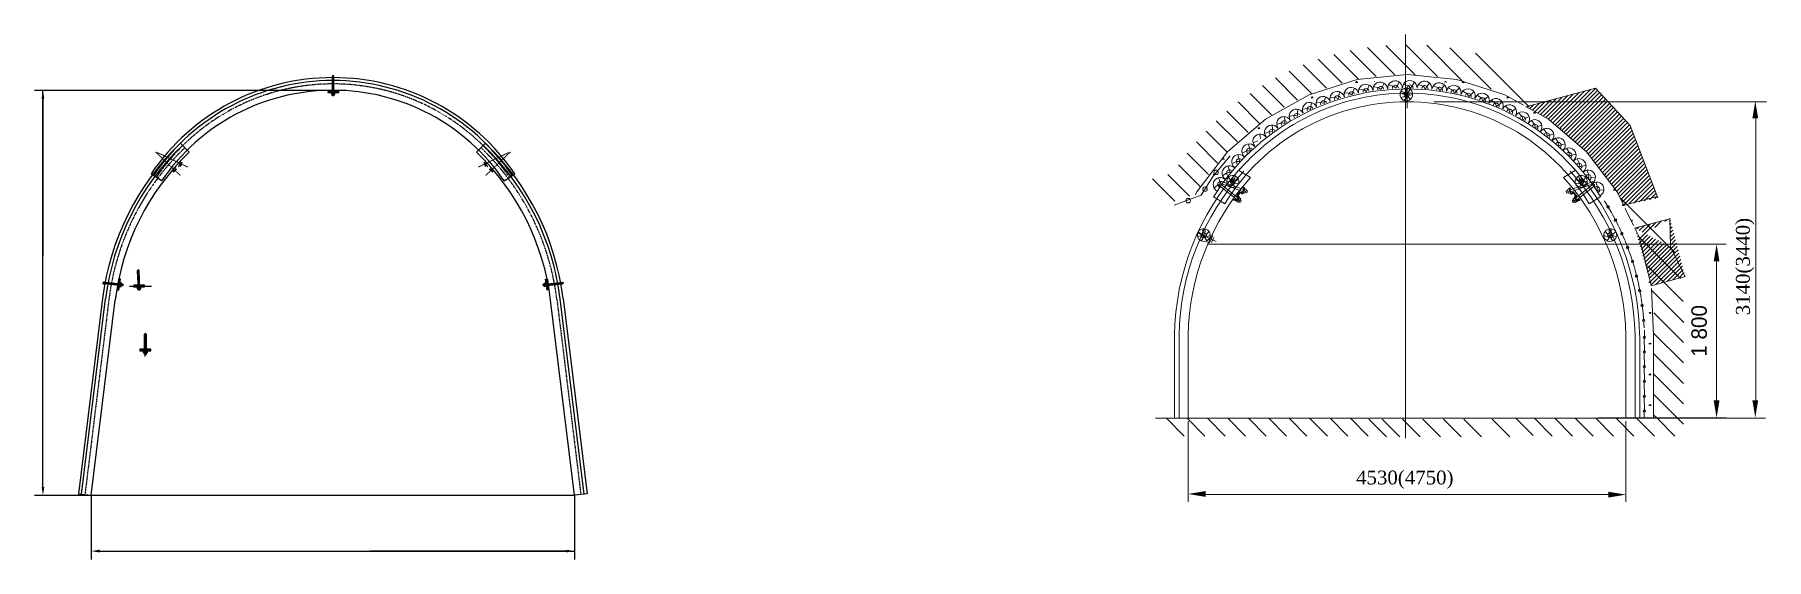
# Model space of a CAD drawing. Header units: millimetres. Extents: x -46762 to 161452, y -66984 to 31524.
# Drawn here: x 75306 to 94044, y 25839 to 31524 of the extents above; entities that cross this region are included whole.
import ezdxf

# ---------------------------------------------------------------- set-up
doc = ezdxf.new("R2010")
doc.units = ezdxf.units.MM
doc.header["$LTSCALE"] = 0.5
doc.linetypes.add('IRA2', pattern=[4, 2, -1, 0, -1])
doc.layers.add('АП155', color=130, linetype='Continuous')
doc.styles.get("Standard").update_dxf_attribs({"font": 'TIMES.TTF'})
doc.styles.add('‘’ЂЌ„Ђђ’', font='txt')
pattern_1 = [(45, (-37921.782, 91873.847), (-22.381717, 22.381717), [])]

msp = doc.modelspace()

# ---------------------------------------------------------------- texts
at = {"color": 7, "lineweight": 9}
msp.add_text('3140(3440)', height=149.54, rotation=90, dxfattribs=at).set_placement((93864.38, 28483.94))
msp.add_text('4530(4750)', height=149.54, dxfattribs=at).set_placement((89604.54, 26651.4))
at = {"color": 7, "lineweight": 9, "insert": (93317.29, 28314.34), "char_height": 167.2, "attachment_point": 5, "rotation": 90, "style": '‘’ЂЌ„Ђђ’'}
msp.add_mtext('\\A1;1\xa0800', dxfattribs=at)

# ---------------------------------------------------------------- blocks, each defined once
blk = doc.blocks.new('змк')
at = {"color": 7, "linetype": 'Continuous'}
for points, const_width in [([(151003, -99103), (151197, -99422)], 10), ([(151021, -99116), (151299, -99356)], 10), ([(151200, -99330), (151246, -99263)], 10), ([(151220, -99329), (151251, -99286)], 20), ([(151104, -99362), (151178, -99318)], 10), ([(151129, -99366), (151177, -99339)], 20)]:
    blk.add_lwpolyline(points, dxfattribs=dict(at, const_width=const_width))
blk = doc.blocks.new('A$C0CA9413D')
h = blk.add_hatch(color=256)
h.paths.add_polyline_path([(0, 0), (18, 3), (13, 39), (-5, 37)])
h.paths.add_polyline_path([(10, 79), (24, -39), (44, -35), (30, 80)])
edge = h.paths.add_edge_path()
edge.add_line((-17, 8), (-20, 23))
edge.add_line((-17, 8), (194, 42))
edge.add_line((-20, 23), (187, 57))
edge.add_arc((190, 50), 8.33, 295.5173, 475.5173)
h = blk.add_hatch(color=256)
h.paths.add_polyline_path([(-4, 26), (-20, 23), (-17, 8), (-1, 10)])
h.paths.add_polyline_path([(114, 29), (112, 45), (41, 33), (43, 17)])
h.paths.add_polyline_path([(144, 50), (112, 45), (114, 29), (146, 34)])
blk.add_hatch(color=256).paths.add_polyline_path([(194, 42, 0.999659), (187, 57), (112, 45), (114, 29)])
for points in [[(-20, 23), (187, 57)], [(-17, 8), (-20, 23)], [(-17, 8), (194, 42)], [(176, 53), (176, 54)]]:
    blk.add_lwpolyline(points)
for points in [[(0, 0), (18, 3), (13, 39), (-5, 37)], [(10, 79), (24, -39), (44, -35), (30, 80)]]:
    blk.add_lwpolyline(points, close=True)
blk.add_arc((190, 50), 8.33, 295.5173, 115.5173)
blk = doc.blocks.new('змк2')
at = {"rotation": 80.65519003907019}
blk.add_blockref('A$C0CA9413D', (152733, -98691), dxfattribs=at)
blk = doc.blocks.new('верблюд')
at = {"layer": 'АП155', "color": 7, "lineweight": 9}
for p, q in [((-220599, -79681), (-220460, -79881)), ((-220441, -79868), (-220580, -79668)), ((-220575, -79664), (-220372, -79814)), ((-220358, -79796), (-220561, -79645)), ((-220493, -79873), (-220486, -79868)), ((-220493, -79875), (-220491, -79879)), ((-220488, -79880), (-220487, -79879)), ((-220484, -79879), (-220468, -79895)), ((-220483, -79868), (-220467, -79884)), ((-220465, -79895), (-220426, -79868)), ((-220464, -79884), (-220436, -79865)), ((-220463, -79896), (-220426, -79870)), ((-220443, -79838), (-220402, -79809)), ((-220436, -79863), (-220443, -79840)), ((-220435, -79876), (-220436, -79875)), ((-220425, -79866), (-220433, -79843)), ((-220432, -79841), (-220403, -79820)), ((-220430, -79871), (-220430, -79871)), ((-220426, -79870), (-220415, -79886)), ((-220385, -79838), (-220400, -79821)), ((-220384, -79826), (-220399, -79809)), ((-220374, -79832), (-220383, -79838)), ((-220353, -79789), (-220380, -79825)), ((-220342, -79789), (-220374, -79832)), ((-220371, -79829), (-220344, -79793)), ((-220355, -79840), (-220371, -79829)), ((-220365, -79819), (-220364, -79820)), ((-220357, -79781), (-220353, -79787)), ((-220342, -79823), (-220357, -79811)), ((-220356, -79778), (-220352, -79776)), ((-220328, -79805), (-220355, -79840)), ((-220351, -79802), (-220351, -79801)), ((-220349, -79776), (-220342, -79787)), ((-220349, -79831), (-220335, -79841)), ((-220344, -79793), (-220328, -79805)), ((-220322, -79823), (-220335, -79813)), ((-220335, -79841), (-220322, -79823)), ((-220452, -79912), (-220463, -79896)), ((-220460, -79892), (-220460, -79892)), ((-220455, -79888), (-220454, -79890)), ((-220415, -79886), (-220452, -79912)), ((-220445, -79883), (-220433, -79899)), ((-220443, -79906), (-220434, -79919)), ((-220434, -79919), (-220415, -79905)), ((-220415, -79905), (-220424, -79892))]:
    blk.add_line(p, q, dxfattribs=at)
for centre, radius, start, end in [((-220588, -79678), 12.2, 52.9902, 196.7353), ((-220564, -79657), 12.3, 72.3274, 213.5218), ((-220492, -79874), 1.92, 124.8283, 214.8283), ((-220489, -79878), 1.92, 214.8283, 304.8283), ((-220486, -79880), 1.92, 45.6214, 124.8283), ((-220485, -79869), 1.74, 40.5391, 129.9106), ((-220442, -79839), 1.92, 124.8283, 198.8703), ((-220438, -79863), 1.92, 304.8283, 18.8703), ((-220431, -79843), 1.92, 124.8283, 198.8703), ((-220427, -79867), 1.92, 304.8283, 18.8703), ((-220402, -79822), 1.92, 42.5825, 124.8283), ((-220401, -79811), 1.92, 42.5825, 124.8283), ((-220384, -79836), 1.92, 222.5825, 304.8283), ((-220382, -79824), 2.92, 239.3212, 323.1696), ((-220375, -79831), 1.92, 304.8283, 323.1975), ((-220375, -79831), 1.92, 304.8283, 323.1975), ((-220375, -79831), 1.92, 304.8283, 323.1975), ((-220375, -79831), 1.92, 304.8283, 323.1975), ((-220355, -79780), 1.92, 115.0505, 214.8283), ((-220354, -79788), 1.92, 323.1975, 34.8283), ((-220351, -79777), 1.92, 34.8283, 115.0505), ((-220344, -79788), 1.92, 323.1975, 34.8283), ((-220466, -79894), 1.69, 218.7556, 311.6941), ((-220465, -79883), 1.92, 225.6214, 304.8283)]:
    blk.add_arc(centre, radius, start, end, dxfattribs=at)
blk = doc.blocks.new('ск16')
for points in [[(76563, 28117), (76443, 28117), (76443, 28097), (76563, 28097)], [(76522, 28097), (76522, 28075), (76484, 28075), (76484, 28097)], [(76495, 28075), (76511, 28075), (76511, 28057), (76495, 28057)]]:
    blk.add_hatch(color=9).paths.add_polyline_path(points)
h = blk.add_hatch(color=9)
edge = h.paths.add_edge_path()
edge.add_line((76511, 28277), (76511, 28117))
edge.add_line((76511, 28117), (76495, 28117))
edge.add_line((76495, 28117), (76495, 28277))
edge.add_arc((76503, 28277), 8, 0, 180, ccw=False)
at = {"color": 7}
for p, q in [((76443, 28117), (76443, 28097)), ((76563, 28117), (76443, 28117)), ((76495, 28117), (76495, 28277)), ((76511, 28117), (76511, 28277)), ((76563, 28097), (76563, 28117)), ((76443, 28097), (76563, 28097)), ((76495, 28075), (76495, 28057)), ((76511, 28075), (76511, 28057))]:
    blk.add_line(p, q, dxfattribs=at)
for points in [[(76511, 28277), (76511, 28117), (76495, 28117), (76495, 28277)], [(76503, 28097), (76522, 28097), (76522, 28075), (76484, 28075), (76484, 28097), (76522, 28097)], [(76522, 28097), (76522, 28075), (76484, 28075), (76484, 28097), (76522, 28097)], [(76495, 28075), (76511, 28075), (76511, 28057), (76495, 28057), (76495, 28075)]]:
    blk.add_lwpolyline(points, dxfattribs=at)
blk.add_arc((76503, 28277), 8, 0, 180, dxfattribs=at)

# ---------------------------------------------------------------- hatches: boundary and pattern name
at = {"lineweight": 9}
h = msp.add_hatch(dxfattribs=at)
h.set_pattern_fill('ANSI31', scale=9.9693, style=0)
h.set_pattern_definition(pattern_1)
edge = h.paths.add_edge_path()
edge.add_line((92499.04, 29678.49), (92429.4, 29822.32))
edge.add_line((92429.4, 29822.32), (92098.84, 30253.06))
edge.add_line((92098.84, 30253.06), (91688.01, 30608.05))
edge.add_line((91688.01, 30608.05), (91440.4, 30746.24))
edge.add_line((91439.92, 30742.08), (92193.71, 30944.06))
edge.add_line((92193.71, 30944.06), (92570.53, 30538.11))
edge.add_line((92570.53, 30538.11), (92868.36, 29754.4))
edge.add_line((92504.7, 29675.34), (92862.02, 29771.08))
h = msp.add_hatch(dxfattribs=at)
h.set_pattern_fill('ANSI31', scale=9.9693, style=0)
h.set_pattern_definition(pattern_1)
edge = h.paths.add_edge_path()
edge.add_line((92999.12, 29536.7), (93006.38, 29224.66))
edge.add_line((92618.26, 29427.1), (92999.29, 29529.2))
edge.add_line((92666.03, 29333.65), (92621.7, 29425.2))
edge.add_line((92798.96, 28807.22), (92666.03, 29333.65))
edge.add_line((92796.22, 28803.92), (93164.06, 28902.48))
edge.add_line((93006.38, 29224.66), (93166.2, 28898.11))
h = msp.add_hatch(color=256)
h.paths.add_polyline_path([(76453.74, 28771.44), (76453.32, 28790.1), (76416.41, 28789.27), (76416.83, 28770.61)])
h.paths.add_polyline_path([(76376.91, 28790.67), (76495.01, 28790.3), (76494.33, 28810.53), (76377.71, 28810.73)])
edge = h.paths.add_edge_path()
edge.add_line((76444.11, 28755.12), (76428.38, 28754.34))
edge.add_line((76444.11, 28755.12), (76435.88, 28968.89))
edge.add_line((76428.38, 28754.34), (76420.08, 28963.64))
edge.add_arc((76427.98, 28966.26), 8.33, 18.40874, 198.40874)
msp.add_hatch(color=256).paths.add_polyline_path([(76435.88, 28968.89, 0.99965899), (76420.08, 28963.64), (76423.07, 28888.08), (76438.99, 28888.05)])
h = msp.add_hatch(color=256)
h.paths.add_polyline_path([(76427.72, 28770.85), (76428.38, 28754.34), (76444.11, 28755.12), (76443.49, 28771.21)])
h.paths.add_polyline_path([(76438.99, 28888.05), (76423.07, 28888.08), (76425.94, 28815.87), (76441.77, 28815.84)])
h.paths.add_polyline_path([(76421.77, 28920.88), (76423.07, 28888.08), (76438.99, 28888.05), (76437.73, 28920.85)])

# ---------------------------------------------------------------- linework, layer by layer
at = {"color": 7, "lineweight": 9}
for p, q in [((90138.16, 31523.72), (90138.16, 27153.24)), ((91439.92, 30742.08), (92193.71, 30944.06)), ((92193.71, 30944.06), (92570.53, 30538.11)), ((92570.53, 30538.11), (92868.36, 29754.4)), ((88056.35, 29988.68), (88243.39, 30209.06)), ((87926.86, 29782.67), (88056.35, 29988.68)), ((87634.32, 29677.27), (87926.86, 29782.67)), ((92504.7, 29675.34), (92862.02, 29771.08)), ((92618.26, 29427.1), (92999.29, 29529.2)), ((92999.12, 29536.7), (93006.38, 29224.66)), ((92406.59, 29253.39), (87999.25, 29253.39)), ((92225.1, 29254.84), (93609.89, 29254.84)), ((93006.38, 29224.66), (93166.2, 28898.11)), ((93505.39, 27561.94), (93505.39, 29066.74)), ((92796.22, 28803.92), (93164.06, 28902.48)), ((92225.1, 27373.84), (93609.89, 27373.84))]:
    msp.add_line(p, q, dxfattribs=at)
at = {"color": 7, "linetype": 'ByBlock', "lineweight": 9}
for p, q in [((89631.96, 31039.19), (89362.96, 31308.2)), ((89822.14, 31070.15), (89541.01, 31351.28)), ((90025.52, 31087.9), (89728.93, 31384.49)), ((90244.95, 31089.6), (89928.14, 31406.41)), ((90484.94, 31070.74), (90140.64, 31415.04)), ((90753.41, 31023.4), (90369.34, 31407.47)), ((91067.05, 30930.89), (90618.86, 31379.09)), ((91478.23, 30740.84), (90897.18, 31321.9)), ((89124.03, 30883.73), (88878.69, 31129.07)), ((89284.09, 30944.8), (89032.5, 31196.39)), ((89453.07, 30996.96), (89193.72, 31256.3)), ((88827.91, 30737.59), (88591.5, 30974)), ((88972.16, 30814.47), (88731.81, 31054.82)), ((89615.78, 31035.9), (89097.95, 30872.64)), ((89585.62, 30944.91), (89571.05, 30900.2)), ((89622.33, 31006.31), (89598.27, 31006.31)), ((89604.32, 31006.36), (89600.47, 31013.03)), ((89607.3, 31006.47), (89607.3, 31016.09)), ((89610.3, 31006.47), (89610.3, 31018.5)), ((89613.31, 31006.47), (89613.31, 31016.09)), ((90155.92, 31091.08), (89615.78, 31035.9)), ((89616.38, 31006.31), (89620.23, 31012.98)), ((89689.53, 30925.92), (89632.91, 30930.89)), ((89718.49, 30905.82), (89689.53, 30925.92)), ((89728.77, 30933), (89718.49, 30905.82)), ((89746.21, 30976.68), (89728.77, 30933)), ((89848.67, 30951), (89792.49, 30959.62)), ((89802.75, 31017.34), (89802.75, 31018.5)), ((89876.26, 30929.07), (89848.67, 30951)), ((89888.29, 30955.53), (89876.26, 30929.07)), ((89908.52, 30997.98), (89888.29, 30955.53)), ((90009.1, 30965.72), (89953.6, 30977.97)), ((90035.22, 30942.05), (90009.1, 30965.72)), ((90048.93, 30967.67), (90035.22, 30942.05)), ((90071.87, 31008.73), (90048.93, 30967.67)), ((90170.15, 30970.02), (90115.56, 30985.83)), ((90142.58, 30945.77), (90152.82, 30904.68)), ((90696.06, 31035.9), (90155.92, 31091.08)), ((90156.12, 30726.83), (90156.12, 30951.58)), ((90190.7, 30931.49), (90169.22, 30897.12)), ((90194.67, 30944.71), (90170.15, 30970.02)), ((90210.02, 30969.39), (90194.67, 30944.71)), ((90235.57, 31008.87), (90210.02, 30969.39)), ((90331.13, 30963.88), (90277.68, 30983.19)), ((90353.97, 30937.03), (90331.13, 30963.88)), ((90370.88, 30960.67), (90353.97, 30937.03)), ((90398.93, 30998.41), (90370.88, 30960.67)), ((90491.38, 30947.32), (90439.3, 30970.06)), ((90512.43, 30919.05), (90491.38, 30947.32)), ((90530.84, 30941.54), (90512.43, 30919.05)), ((90561.28, 30977.39), (90530.84, 30941.54)), ((90564.96, 31009.13), (90562.7, 31013.03)), ((90569.53, 31008.4), (90569.53, 31016.09)), ((90572.54, 31007.92), (90572.54, 31018.5)), ((90575.55, 31007.43), (90575.55, 31016.09)), ((90578.94, 31006.88), (90582.47, 31012.98)), ((90584.57, 31006.31), (90582.42, 31006.31)), ((90650.23, 30920.42), (90599.72, 30946.48)), ((90669.4, 30890.84), (90650.23, 30920.42)), ((90721.92, 30945.9), (90689.23, 30912.1)), ((91213.89, 30872.64), (90696.06, 31035.9)), ((90777.01, 31006.31), (90752.96, 31006.31)), ((90759, 31006.36), (90755.15, 31013.03)), ((90761.98, 31006.47), (90761.98, 31016.09)), ((90764.99, 31006.47), (90764.99, 31018.49)), ((90767.99, 31006.47), (90767.99, 31016.09)), ((90771.06, 31006.31), (90774.91, 31012.98)), ((88560.74, 30562.5), (88329.53, 30793.71)), ((88690.87, 30653.49), (88457.48, 30886.89)), ((89097.95, 30872.64), (88623.83, 30608.05)), ((89115.21, 30741.65), (89112.24, 30712.73)), ((89120.87, 30788.33), (89115.21, 30741.65)), ((89141.21, 30839.64), (89117.16, 30839.64)), ((89123.2, 30839.7), (89119.35, 30846.37)), ((89126.18, 30839.81), (89126.18, 30849.43)), ((89129.18, 30839.81), (89129.18, 30851.84)), ((89132.19, 30839.81), (89132.19, 30849.43)), ((89135.26, 30839.65), (89139.11, 30846.31)), ((89226.49, 30789.78), (89169.98, 30783.71)), ((89258.79, 30775.66), (89226.49, 30789.78)), ((89263.63, 30804.32), (89258.79, 30775.66)), ((89272.3, 30850.53), (89263.63, 30804.32)), ((89377.79, 30845.14), (89321, 30842.75)), ((89409.1, 30828.95), (89377.79, 30845.14)), ((89415.78, 30857.24), (89409.1, 30828.95)), ((89427.43, 30902.8), (89415.78, 30857.24)), ((89532.35, 30890.58), (89475.53, 30891.87)), ((89562.55, 30872.4), (89532.35, 30890.58)), ((89571.05, 30900.2), (89562.55, 30872.4)), ((90106.68, 30880.47), (90082.31, 30892.42)), ((90134.85, 30897.12), (90087.59, 30910.01)), ((90134.85, 30854.17), (90087.6, 30841.27)), ((90156.33, 30875.64), (90106.68, 30880.47)), ((90149.06, 30835.73), (90122.85, 30810.32)), ((90156.33, 30875.64), (90134.85, 30897.12)), ((90156.33, 30875.65), (90134.85, 30854.17)), ((90156.32, 30875.64), (90149.06, 30835.73)), ((90152.82, 30904.68), (90156.32, 30875.64)), ((90169.22, 30897.12), (90156.33, 30875.64)), ((90169.22, 30854.17), (90156.33, 30875.65)), ((90186.61, 30868.38), (90156.33, 30875.64)), ((90190.7, 30819.81), (90169.22, 30854.17)), ((90216.24, 30875.65), (90186.61, 30868.38)), ((90446.25, 30796.99), (94044.01, 30796.99)), ((90689.23, 30912.1), (90669.4, 30890.84)), ((90806.99, 30883.29), (90758.28, 30912.57)), ((90824.21, 30852.53), (90806.99, 30883.29)), ((90845.37, 30872.46), (90824.21, 30852.53)), ((90880.19, 30904.07), (90845.37, 30872.46)), ((90961.03, 30836.08), (90914.31, 30868.45)), ((90976.22, 30804.27), (90961.03, 30836.08)), ((90998.62, 30822.78), (90976.22, 30804.27)), ((91035.41, 30852.07), (90998.62, 30822.78)), ((91111.68, 30778.99), (91067.16, 30814.32)), ((91124.77, 30746.27), (91111.68, 30778.99)), ((91148.33, 30763.29), (91124.77, 30746.27)), ((91186.94, 30790.13), (91148.33, 30763.29)), ((91416.35, 30759.66), (91213.89, 30872.64)), ((91258.31, 30712.26), (91216.18, 30750.41)), ((91258.13, 30839.64), (91234.08, 30839.64)), ((91240.12, 30839.7), (91236.27, 30846.37)), ((91243.1, 30839.8), (91243.1, 30849.42)), ((91246.1, 30839.8), (91246.1, 30851.83)), ((91249.11, 30839.8), (91249.11, 30849.42)), ((91252.18, 30839.65), (91256.03, 30846.31)), ((91688.01, 30608.05), (91440.4, 30746.24)), ((88320.4, 30360.58), (88091.3, 30589.67)), ((88437.29, 30464.81), (88207.5, 30694.6)), ((88623.83, 30608.05), (88213, 30253.06)), ((88695.14, 30544.9), (88698.61, 30498.01)), ((88798.49, 30566.73), (88744.21, 30549.86)), ((88832.9, 30559.12), (88798.49, 30566.73)), ((88831.69, 30635.19), (88832.11, 30588.17)), ((88832.11, 30588.17), (88832.9, 30559.12)), ((88936.23, 30650.28), (88880.98, 30636.96)), ((88970.08, 30640.45), (88936.23, 30650.28)), ((88971.18, 30669.5), (88970.08, 30640.45)), ((88973.8, 30716.45), (88971.18, 30669.5)), ((89079.1, 30724.74), (89023.1, 30715.02)), ((89112.24, 30712.73), (89079.1, 30724.74)), ((91269.26, 30678.76), (91258.31, 30712.26)), ((91293.88, 30694.22), (91269.26, 30678.76)), ((91334.14, 30718.51), (91293.88, 30694.22)), ((91400.32, 30636.18), (91360.74, 30676.97)), ((91409.08, 30602.04), (91400.32, 30636.18)), ((91434.64, 30615.87), (91409.08, 30602.04)), ((91476.4, 30637.5), (91434.64, 30615.87)), ((91537.1, 30551.06), (91500.25, 30594.33)), ((91546.8, 30672.98), (91522.75, 30672.98)), ((91528.79, 30673.03), (91524.94, 30679.7)), ((91531.77, 30673.13), (91531.77, 30682.76)), ((91534.78, 30673.13), (91534.78, 30685.16)), ((91543.63, 30516.42), (91537.1, 30551.06)), ((91537.78, 30673.13), (91537.78, 30682.76)), ((91540.85, 30672.98), (91544.7, 30679.65)), ((91613.1, 30547.45), (91570.03, 30528.57)), ((92098.84, 30253.06), (91688.01, 30608.05)), ((93929.87, 30672.37), (93929.87, 27492.16)), ((88106.06, 30132.65), (87876.26, 30362.45)), ((88209.99, 30249.85), (87980.89, 30478.95)), ((88540.65, 30373.78), (88489.02, 30350.04)), ((88563.87, 30506.31), (88539.81, 30506.31)), ((88545.86, 30506.37), (88542.01, 30513.04)), ((88548.83, 30506.48), (88548.83, 30516.1)), ((88551.84, 30506.48), (88551.84, 30518.51)), ((88554.85, 30506.48), (88554.85, 30516.1)), ((88557.92, 30506.32), (88561.77, 30512.98)), ((88564.72, 30445.96), (88571.22, 30399.39)), ((88666.44, 30474.44), (88613.38, 30454.09)), ((88701.28, 30469.07), (88666.44, 30474.44)), ((88698.61, 30498.01), (88701.28, 30469.07)), ((91570.03, 30528.57), (91543.63, 30516.42)), ((91668.08, 30457.26), (91634.11, 30502.82)), ((91672.35, 30422.27), (91668.08, 30457.26)), ((91699.49, 30432.69), (91672.35, 30422.27)), ((91743.69, 30448.73), (91699.49, 30432.69)), ((91792.71, 30355.17), (91761.76, 30402.84)), ((91823.91, 30506.31), (91811.42, 30506.31)), ((91817.46, 30506.37), (91813.61, 30513.04)), ((91820.44, 30506.47), (91820.44, 30509.09)), ((91823.45, 30506.47), (91823.45, 30506.69)), ((88008.7, 30008.88), (87777.46, 30240.12)), ((88213, 30253.06), (87882.44, 29822.32)), ((88178.98, 30172.99), (88154.92, 30172.99)), ((88160.96, 30173.04), (88157.12, 30179.71)), ((88163.94, 30173.15), (88163.94, 30182.78)), ((88166.95, 30173.15), (88166.95, 30185.18)), ((88169.95, 30173.15), (88169.95, 30182.78)), ((88173.03, 30172.99), (88176.88, 30179.65)), ((88324.46, 30223.8), (88336.93, 30178.46)), ((88336.93, 30178.46), (88345.14, 30150.58)), ((88421.65, 30265.19), (88371.66, 30238.15)), ((88456.88, 30264.37), (88421.65, 30265.19)), ((88440.99, 30338.78), (88450.5, 30292.72)), ((88450.5, 30292.72), (88456.88, 30264.37)), ((91794.71, 30319.98), (91792.71, 30355.17)), ((91822.46, 30328.61), (91794.71, 30319.98)), ((91867.61, 30341.77), (91822.46, 30328.61)), ((91910.46, 30245.22), (91882.67, 30294.8)), ((91910.18, 30209.98), (91910.46, 30245.22)), ((91938.43, 30216.8), (91910.18, 30209.98)), ((91984.34, 30227), (91938.43, 30216.8)), ((92020.85, 30127.88), (91996.33, 30179.15)), ((92429.4, 29822.32), (92098.84, 30253.06)), ((87802.31, 29772.97), (87565.85, 30009.43)), ((87918.02, 29878.42), (87684.59, 30111.86)), ((88069.05, 30006.32), (88058.7, 30006.32)), ((88064.74, 30006.38), (88060.89, 30013.05)), ((88067.72, 30006.49), (88067.72, 30016.11)), ((88070.72, 30008.53), (88070.72, 30018.52)), ((88073.73, 30012.47), (88073.73, 30016.11)), ((88205.96, 30026.05), (88159.88, 29992.78)), ((88241, 30029.79), (88205.96, 30026.05)), ((88215.63, 30101.52), (88231, 30057.08)), ((88231, 30057.08), (88241, 30029.79)), ((88309.93, 30149.12), (88261.79, 30118.9)), ((88263.58, 29955.92), (88280.48, 29998.74)), ((88345.14, 30150.58), (88309.93, 30149.12)), ((88462.63, 29976.1), (88336.4, 30053.4)), ((91849.21, 29976.1), (91975.44, 30053.4)), ((92018.28, 30092.73), (92020.85, 30127.88)), ((92046.92, 30097.7), (92018.28, 30092.73)), ((92048.26, 29955.92), (92031.36, 29998.74)), ((92093.39, 30104.91), (92046.92, 30097.7)), ((92123.4, 30003.63), (92102.25, 30056.38)), ((92118.56, 29968.72), (92123.4, 30003.63)), ((92305.04, 30006.32), (92292.54, 30006.32)), ((92298.58, 30006.38), (92294.73, 30013.04)), ((92301.56, 30006.47), (92301.56, 30011.02)), ((92304.57, 30006.47), (92304.57, 30006.96)), ((87642.71, 29719.87), (87402.29, 29960.29)), ((87882.44, 29822.32), (87866.32, 29789.02)), ((88110.18, 29896.51), (88066.35, 29860.32)), ((88144.91, 29902.51), (88110.18, 29896.51)), ((88114.94, 29972.45), (88133.16, 29929.1)), ((88133.16, 29929.1), (88144.91, 29902.51)), ((88206.27, 29933.25), (88244.22, 29930.06)), ((88244.22, 29930.06), (88267.65, 29927.66)), ((88267.65, 29927.66), (88263.58, 29955.92)), ((88267.64, 29927.67), (88295.9, 29931.74)), ((88276.54, 29905.88), (88267.64, 29927.67)), ((88290.31, 29870.36), (88276.54, 29905.88)), ((88295.9, 29931.74), (88332.21, 29960.04)), ((92015.94, 29931.74), (91979.63, 29960.04)), ((92044.2, 29927.67), (92015.94, 29931.74)), ((92021.53, 29870.36), (92035.3, 29905.88)), ((92035.3, 29905.88), (92044.2, 29927.67)), ((92044.19, 29927.66), (92048.26, 29955.92)), ((92067.62, 29930.06), (92044.19, 29927.66)), ((92105.57, 29933.25), (92067.62, 29930.06)), ((92147.46, 29971.83), (92118.56, 29968.72)), ((92194.3, 29976.01), (92147.46, 29971.83)), ((92217.69, 29873), (92200, 29927.01)), ((92210.6, 29838.48), (92217.69, 29873)), ((92239.64, 29839.71), (92210.6, 29838.48)), ((92286.65, 29840.85), (92239.64, 29839.71)), ((92412.82, 29839.66), (92388.76, 29839.66)), ((92394.8, 29839.71), (92390.95, 29846.38)), ((92397.78, 29839.81), (92397.78, 29849.43)), ((92400.79, 29839.81), (92400.79, 29851.84)), ((92403.8, 29839.81), (92403.8, 29849.43)), ((92406.86, 29839.66), (92410.71, 29846.33)), ((92499.04, 29678.49), (92429.4, 29822.32)), ((88183.49, 29691.97), (88057.26, 29769.28)), ((92128.35, 29691.97), (92254.58, 29769.28)), ((92292.49, 29723.59), (92372.14, 29588.1)), ((93057.56, 29161.51), (92476.97, 29742.1)), ((92509.04, 29672.99), (92484.98, 29672.99)), ((92491.02, 29673.05), (92487.18, 29679.71)), ((92494.01, 29673.14), (92494.01, 29682.77)), ((92497.01, 29673.14), (92497.01, 29685.17)), ((92500.02, 29673.14), (92500.02, 29682.77)), ((92503.09, 29673), (92506.93, 29679.67)), ((92606.67, 29456.23), (92517.72, 29639.92)), ((87943.32, 29373.58), (87951.3, 29421.9)), ((87970.19, 29392.25), (87969.48, 29419.37)), ((92341.65, 29392.25), (92342.36, 29419.37)), ((92368.52, 29373.58), (92360.54, 29421.9)), ((92375.08, 29583.66), (92446.78, 29443.8)), ((92449.46, 29439.2), (92512.97, 29295.43)), ((92596.25, 29506.33), (92581.21, 29506.33)), ((92587.25, 29506.38), (92583.4, 29513.05)), ((92590.23, 29506.48), (92590.23, 29516.1)), ((92593.24, 29506.48), (92593.24, 29513.08)), ((92666.03, 29333.65), (92621.7, 29425.2)), ((88089.25, 29283.27), (87884.94, 29376.94)), ((87888.8, 29337.13), (87928.99, 29342.33)), ((87895.87, 29386.83), (87928.95, 29360.39)), ((87928.91, 29290.64), (87947.87, 29314.55)), ((87928.95, 29360.39), (87953.89, 29345.1)), ((87928.99, 29342.33), (87953.89, 29345.1)), ((87953.89, 29345.1), (87943.32, 29373.58)), ((87947.87, 29314.55), (87953.88, 29345.1)), ((87953.88, 29345.1), (87970.19, 29392.25)), ((87953.88, 29345.1), (87982.36, 29355.67)), ((87968.03, 29324.43), (87953.88, 29345.1)), ((87953.89, 29345.1), (87993.19, 29335.07)), ((87990.31, 29290.58), (87968.03, 29324.43)), ((87982.36, 29355.67), (88013.77, 29393.25)), ((88017.71, 29267.25), (87990.21, 29279.86)), ((87993.19, 29335.07), (88027.22, 29348.31)), ((88054.7, 29347.92), (88017.71, 29267.25)), ((88063.65, 29325.96), (88039.29, 29272.84)), ((92318.65, 29335.07), (92284.62, 29348.31)), ((92329.48, 29355.67), (92298.07, 29393.25)), ((92357.95, 29345.1), (92318.65, 29335.07)), ((92321.53, 29290.58), (92343.81, 29324.43)), ((92357.96, 29345.1), (92329.48, 29355.67)), ((92357.96, 29345.1), (92341.65, 29392.25)), ((92343.81, 29324.43), (92357.96, 29345.1)), ((92357.95, 29345.1), (92368.52, 29373.58)), ((92382.89, 29360.39), (92357.95, 29345.1)), ((92382.85, 29342.33), (92357.95, 29345.1)), ((92363.97, 29314.55), (92357.96, 29345.1)), ((92382.93, 29290.64), (92363.97, 29314.55)), ((92423.04, 29337.13), (92382.85, 29342.33)), ((92415.97, 29386.83), (92382.89, 29360.39)), ((92515.38, 29290.69), (92570.48, 29143.49)), ((92798.96, 28807.22), (92666.03, 29333.65)), ((93114.75, 28883.19), (92667.02, 29330.92)), ((92572.61, 29138.61), (92619.12, 28988.48)), ((92620.97, 28983.49), (92658.73, 28830.93)), ((93143.13, 28633.68), (92759.53, 29017.28)), ((92660.29, 28825.83), (92689.19, 28671.35)), ((92794, 28839.68), (92773.66, 28839.68)), ((92779.7, 28839.73), (92775.85, 28846.39)), ((92782.68, 28839.82), (92782.68, 28849.44)), ((92785.68, 28839.82), (92785.68, 28851.85)), ((92788.69, 28839.82), (92788.69, 28849.44)), ((92791.76, 28839.68), (92793.52, 28842.73)), ((92822.71, 28264.78), (92800.47, 28772.86)), ((93150.71, 28404.97), (92806.87, 28748.81)), ((92690.44, 28666.17), (92710.37, 28510.27)), ((92711.33, 28505.03), (92722.23, 28348.24)), ((92779.7, 28506.4), (92775.85, 28513.06)), ((92797.71, 28506.35), (92776.01, 28506.35)), ((92782.68, 28506.49), (92782.68, 28516.12)), ((92785.68, 28506.49), (92785.68, 28518.52)), ((92788.69, 28506.49), (92788.69, 28516.12)), ((92791.76, 28506.35), (92795.6, 28513.02)), ((93146.71, 28187.84), (92825.72, 28508.82)), ((92724.03, 28322.28), (92723.54, 28165.11)), ((87638.67, 27367.55), (87638.67, 28264.78)), ((87688.52, 27367.55), (87688.52, 28264.78)), ((87788.21, 27367.55), (87788.21, 28264.78)), ((92523.63, 27367.55), (92523.63, 28264.78)), ((92623.32, 27367.55), (92623.32, 28264.78)), ((92673.17, 27367.55), (92673.17, 28264.78)), ((92724.03, 28162.77), (92723.54, 28005.6)), ((92797.71, 28173.02), (92773.66, 28173.02)), ((92779.7, 28173.07), (92775.85, 28179.74)), ((92782.68, 28173.16), (92782.68, 28182.79)), ((92785.68, 28173.16), (92785.68, 28185.19)), ((92788.69, 28173.16), (92788.69, 28182.79)), ((92791.75, 28173.02), (92795.6, 28179.69)), ((92822.71, 27367.55), (92822.71, 28264.78)), ((93146.71, 27966.71), (92824.02, 28289.39)), ((92724.03, 28003.26), (92723.54, 27846.1)), ((93146.71, 27745.58), (92822.71, 28069.58)), ((92724.03, 27843.75), (92723.54, 27686.59)), ((92797.71, 27839.69), (92773.66, 27839.69)), ((92779.7, 27839.74), (92775.85, 27846.41)), ((92782.68, 27839.84), (92782.68, 27849.46)), ((92785.68, 27839.84), (92785.68, 27851.86)), ((92788.69, 27839.84), (92788.69, 27849.46)), ((92791.75, 27839.69), (92795.6, 27846.36)), ((93146.71, 27524.44), (92822.71, 27848.45)), ((92724.03, 27684.24), (92723.54, 27527.08)), ((93082.48, 27367.55), (92822.71, 27627.32)), ((93146.71, 27367.55), (87435.6, 27367.55)), ((87489.13, 27367.55), (92822.71, 27367.55)), ((87746.1, 27175.64), (87554.19, 27367.55)), ((87788.21, 27367.55), (87638.67, 27367.55)), ((87967.23, 27175.64), (87775.32, 27367.55)), ((90155.92, 27367.55), (87788.21, 27367.55)), ((88188.36, 27175.64), (87996.46, 27367.55)), ((88409.5, 27175.64), (88217.59, 27367.55)), ((88630.63, 27175.64), (88438.72, 27367.55)), ((88851.76, 27175.64), (88659.85, 27367.55)), ((89072.89, 27175.64), (88880.98, 27367.55)), ((89294.02, 27175.64), (89102.11, 27367.55)), ((89515.15, 27175.64), (89323.24, 27367.55)), ((89736.28, 27175.64), (89544.37, 27367.55)), ((89932.83, 27166.59), (89740.92, 27358.5)), ((90077.35, 27166.59), (89885.44, 27358.5)), ((90298.48, 27166.59), (90106.57, 27358.5)), ((90155.92, 27367.55), (92523.63, 27367.55)), ((90519.61, 27166.59), (90327.7, 27358.5)), ((90740.74, 27166.59), (90548.83, 27358.5)), ((90961.87, 27166.59), (90769.96, 27358.5)), ((91269.56, 27167.11), (91077.65, 27359.02)), ((91521.5, 27179.9), (91329.59, 27371.81)), ((91726.47, 27175.64), (91534.56, 27367.55)), ((91947.6, 27175.64), (91755.69, 27367.55)), ((92168.73, 27175.64), (91976.82, 27367.55)), ((92389.86, 27175.64), (92197.95, 27367.55)), ((92610.99, 27175.64), (92419.08, 27367.55)), ((92523.63, 27367.55), (92673.17, 27367.55)), ((92832.12, 27175.64), (92640.21, 27367.55)), ((92724.03, 27524.74), (92723.54, 27367.57)), ((92797.71, 27506.36), (92773.66, 27506.36)), ((92779.7, 27506.41), (92775.85, 27513.08)), ((92782.68, 27506.51), (92782.68, 27516.13)), ((92785.68, 27506.51), (92785.68, 27518.54)), ((92788.69, 27506.51), (92788.69, 27516.13)), ((92791.75, 27506.36), (92795.6, 27513.03)), ((92803.6, 27367.55), (94033.65, 27367.55)), ((92861.35, 27367.55), (92822.71, 27406.18)), ((93053.25, 27175.64), (92861.35, 27367.55)), ((93146.71, 27303.31), (93082.48, 27367.55)), ((87788.21, 27336.39), (87788.21, 26812.91)), ((92523.63, 27336.39), (92523.63, 26838.42)), ((87788.21, 26956.37), (87788.21, 26461.41)), ((92523.63, 26956.37), (92523.63, 26461.7)), ((92399.01, 26540.64), (87912.83, 26540.64))]:
    msp.add_line(p, q, dxfattribs=at)
at = {"color": 7}
for p, q in [((78505.91, 30919.94), (75305.8, 30919.94)), ((75395.8, 26622.62), (75395.8, 30919.94)), ((75395.8, 30829.94), (75395.8, 29131.28)), ((76882.7, 30347.26), (76977.66, 30248.51)), ((80183.57, 30347.26), (80088.62, 30248.51)), ((76678.47, 29938.32), (76565.11, 30015.25)), ((80387.81, 29938.32), (80501.16, 30015.25)), ((76502.91, 28036.18), (76502.91, 28276.67)), ((78505.91, 26532.62), (75305.8, 26532.62)), ((75918.14, 26534.26), (81148.14, 26534.26)), ((75918.14, 26534.26), (75918.14, 25839)), ((81147.56, 26535.91), (81147.56, 25839)), ((76008.14, 25929), (81147.56, 25929)), ((81057.56, 25929), (78937.85, 25929))]:
    msp.add_line(p, q, dxfattribs=at)
at = {"color": 9}
msp.add_line((76333.7, 28799.7), (76571.4, 28799.7), dxfattribs=at)
at = {"color": 7, "linetype": 'IRA2'}
for p, q in [((76109.73, 28656.74), (75850.15, 26542.61)), ((80956.54, 28656.74), (81216.13, 26542.61))]:
    msp.add_line(p, q, dxfattribs=at)
at = {"color": 7, "linetype": 'ByBlock', "lineweight": 9}
for points in [[(88233.91, 29882.59), (88256.06, 29900.8), (88267.64, 29927.67), (88291.96, 29967.75), (88296.69, 29992.81)], [(92077.93, 29882.59), (92055.78, 29900.8), (92044.2, 29927.67), (92019.88, 29967.75), (92015.15, 29992.81)], [(88222.61, 29977.5), (88247.77, 29946.66), (88267.64, 29927.67), (88301.77, 29910.67), (88335.65, 29916.08)], [(92089.23, 29977.5), (92064.07, 29946.66), (92044.2, 29927.67), (92010.07, 29910.67), (91976.19, 29916.08)]]:
    msp.add_lwpolyline(points, dxfattribs=at)
for points in [[(76428.38, 28754.34), (76420.08, 28963.64)], [(76422.65, 28952.9), (76422.3, 28952.94)], [(76444.11, 28755.12), (76435.88, 28968.89)], [(76444.11, 28755.12), (76428.38, 28754.34)]]:
    msp.add_lwpolyline(points)
for points in [[(76376.91, 28790.67), (76495.01, 28790.3), (76494.33, 28810.53), (76377.71, 28810.73)], [(76453.74, 28771.44), (76453.32, 28790.1), (76416.41, 28789.27), (76416.83, 28770.61)]]:
    msp.add_lwpolyline(points, close=True)
at = {"color": 7}
for points in [[(76041.74, 28665.08), (75782.16, 26550.96), (75813.92, 26547.06), (76073.5, 28661.18)], [(75813.92, 26547.06), (75918.14, 26534.26), (76177.72, 28648.39)], [(81252.35, 26547.06), (81148.14, 26534.26), (80888.56, 28648.39)], [(81024.53, 28665.08), (81284.12, 26550.96), (81252.35, 26547.06), (80992.77, 28661.18)]]:
    msp.add_lwpolyline(points, dxfattribs=at)
at = {"color": 7, "lineweight": 9}
for centre in [(88089.92, 30031.8), (87970.03, 29849.74), (87787.78, 29725.18)]:
    msp.add_circle(centre, 23.98, dxfattribs=at)
at = {"color": 7}
for centre, radius, start, end in [((78533.14, 28679.54), 2378.5, 34.165, 145.835), ((78533.14, 28679.54), 2346.5, 34.165, 145.835), ((78533.14, 28679.54), 2241.5, 34.165, 145.835), ((78829.31, 28322.81), 2808.5, 133.877, 173), ((78829.31, 28322.81), 2776.5, 133.877, 173), ((78829.31, 28322.81), 2776.5, 133.877, 173), ((78829.31, 28322.81), 2671.5, 133.877, 173), ((78236.97, 28322.81), 2671.5, 7, 46.123), ((78236.97, 28322.81), 2776.5, 7, 46.123), ((78236.97, 28322.81), 2776.5, 7, 46.123), ((78236.97, 28322.81), 2808.5, 7, 46.123)]:
    msp.add_arc(centre, radius, start, end, dxfattribs=at)
at = {"color": 7, "linetype": 'IRA2'}
for centre, radius, start, end in [((78533.14, 28679.54), 2310, 34.165, 145.835), ((78829.31, 28322.81), 2740, 133.877, 173), ((78236.97, 28322.81), 2740, 7, 46.123)]:
    msp.add_arc(centre, radius, start, end, dxfattribs=at)
at = {"color": 7, "linetype": 'ByBlock', "lineweight": 9}
for centre, radius, start, end in [((90157.37, 28473.91), 2460.99, 31.90776, 148.227877), ((89553.05, 30873.23), 78.59, 11.70421, 196.208907), ((89709.06, 30907.26), 78.59, 7.990457, 192.495154), ((89712.62, 30906.42), 32.1, 7.609197, 194.084153), ((89866.95, 30931.12), 78.59, 4.276704, 188.781402), ((89870.45, 30930.05), 32.1, 3.895444, 190.370401), ((90026.06, 30944.7), 78.59, 0.562951, 185.067649), ((90029.48, 30943.4), 32.1, 0.181691, 186.656648), ((90185.71, 30947.94), 78.59, 356.849198, 181.353896), ((90189.03, 30946.43), 32.1, 356.467938, 182.942895), ((90345.23, 30940.84), 78.59, 353.135446, 177.640143), ((90348.45, 30939.11), 32.1, 352.754185, 179.229142), ((90503.96, 30923.42), 78.59, 349.421693, 173.92639), ((90507.06, 30921.49), 32.1, 349.040432, 175.515389), ((90661.23, 30895.75), 78.59, 345.70794, 170.212637), ((90664.2, 30893.62), 32.1, 345.326679, 171.801636), ((90816.37, 30857.96), 78.59, 341.994187, 166.498884), ((90155.92, 28484.11), 2312.88, 31.482279, 148.517721), ((90157.96, 28492.34), 2396.98, 40.74295, 139.413002), ((89102.76, 30711.71), 78.59, 22.845469, 207.350166), ((89106.42, 30711.81), 32.1, 22.464208, 208.939165), ((89249.26, 30775.25), 78.59, 19.131716, 203.636413), ((89252.91, 30775.11), 32.1, 18.750455, 205.225412), ((89399.57, 30829.16), 78.59, 15.417963, 199.92266), ((89403.2, 30828.79), 32.1, 15.036702, 201.511659), ((89556.65, 30872.62), 32.1, 11.32295, 197.797906), ((90819.2, 30855.64), 32.1, 341.612926, 168.087883), ((90968.75, 30810.19), 78.59, 338.280434, 162.785131), ((90971.42, 30807.7), 32.1, 337.899174, 164.37413), ((91117.7, 30752.66), 78.59, 334.566681, 159.071378), ((91120.21, 30750), 32.1, 334.185421, 160.660377), ((91262.62, 30685.6), 78.59, 330.852928, 155.357626), ((88692.18, 30466.23), 78.59, 33.986727, 218.491425), ((88823.64, 30556.88), 78.59, 30.272974, 214.777672), ((88827.25, 30557.45), 32.1, 29.891714, 216.366671), ((88960.69, 30638.82), 78.59, 26.559222, 211.063919), ((88964.33, 30639.16), 32.1, 26.177961, 212.652918), ((91264.95, 30682.78), 32.1, 330.471668, 156.946625), ((91402.89, 30609.29), 78.59, 327.139175, 151.643873), ((91405.03, 30606.33), 32.1, 326.757915, 153.232872), ((91537.93, 30524.06), 78.59, 323.425423, 147.93012), ((91539.87, 30520.97), 32.1, 323.044162, 149.519119), ((88566.86, 30367.26), 78.59, 37.70048, 222.205178), ((88695.74, 30467.03), 32.1, 33.605467, 220.080424), ((91667.16, 30430.26), 78.59, 319.71167, 144.216367), ((91668.9, 30427.05), 32.1, 319.330409, 145.805366), ((91790.04, 30328.29), 78.59, 315.997917, 140.502614), ((91791.57, 30324.97), 32.1, 315.616656, 142.091613), ((88336.76, 30146.04), 78.59, 45.127986, 229.632683), ((88340.1, 30147.51), 32.1, 44.746726, 231.221682), ((88448.23, 30260.38), 78.59, 41.414233, 225.91893), ((88451.66, 30261.64), 32.1, 41.032973, 227.507929), ((91906.06, 30218.57), 78.59, 312.284164, 136.788861), ((91907.37, 30215.16), 32.1, 311.902903, 138.37786), ((92014.73, 30101.57), 78.59, 308.570411, 133.075108), ((90399.85, 28224.1), 2760.84, 137.874088, 179.107464), ((90399.85, 28224.1), 2711.21, 137.874088, 179.107464), ((88232.93, 30024.72), 78.59, 48.841739, 233.346436), ((88236.17, 30026.41), 32.1, 48.460478, 234.935435), ((88270.01, 29935.01), 63.66, 50.939683, 235.44438), ((88274.02, 29932.02), 63.66, 230.939683, 55.44438), ((89911.99, 28224.1), 2711.21, 0.892536, 42.125912), ((89911.99, 28224.1), 2760.84, 0.892536, 42.125912), ((92037.82, 29932.02), 63.66, 124.55562, 309.060317), ((92015.81, 30098.08), 32.1, 308.189151, 134.664107), ((92041.83, 29935.01), 63.66, 304.55562, 129.060317), ((92115.59, 29977.78), 78.59, 304.856658, 129.361355), ((92116.45, 29974.22), 32.1, 304.475398, 130.950354), ((90399.85, 28224.1), 2611.96, 137.874088, 179.107464), ((88137.18, 29896.93), 78.59, 52.555492, 237.060189), ((88140.31, 29898.82), 32.1, 52.174231, 238.649188), ((88269.34, 29932.13), 26, 49.350684, 235.825641), ((88271.45, 29930.55), 26, 230.558423, 57.033379), ((89911.99, 28224.1), 2611.96, 0.892536, 42.125912), ((92040.39, 29930.55), 26, 122.966621, 309.441577), ((92042.5, 29932.13), 26, 304.174359, 130.649316), ((92208.22, 29847.71), 78.59, 301.142905, 125.647602), ((92208.85, 29844.11), 32.1, 300.761645, 127.236601), ((92331.07, 29656.44), 12.46, 120.629922, 300.629922), ((92331.07, 29656.44), 12.46, 300.629922, 120.629922), ((92409.72, 29514.4), 12.46, 117.320398, 297.320398), ((92409.72, 29514.4), 12.46, 297.320398, 117.320398), ((92480.05, 29368.05), 12.46, 114.010874, 294.010874), ((92480.05, 29368.05), 12.46, 294.010874, 114.010874), ((92541.8, 29217.89), 12.46, 110.70135, 290.70135), ((92541.8, 29217.89), 12.46, 290.70135, 110.70135), ((92594.79, 29064.42), 12.46, 107.391826, 287.391826), ((92594.79, 29064.42), 12.46, 287.391826, 107.391826), ((92638.83, 28908.14), 12.46, 104.082302, 284.082302), ((92638.83, 28908.14), 12.46, 284.082302, 104.082302), ((92673.77, 28749.57), 12.46, 100.772778, 280.772778), ((92673.77, 28749.57), 12.46, 280.772778, 100.772778), ((92699.5, 28589.26), 12.46, 97.463254, 277.463254), ((92699.5, 28589.26), 12.46, 277.463254, 97.463254), ((92715.93, 28427.73), 12.46, 94.15373, 274.15373), ((92715.93, 28427.73), 12.46, 274.15373, 94.15373), ((92723.01, 28244.85), 12.46, 90, 270), ((92723.01, 28244.85), 12.46, 270, 90), ((92723.01, 28085.34), 12.46, 90, 270), ((92723.01, 27925.83), 12.46, 90, 270), ((92723.01, 28085.34), 12.46, 270, 90), ((92723.01, 27925.83), 12.46, 270, 90), ((92723.01, 27766.32), 12.46, 90, 270), ((92723.01, 27766.32), 12.46, 270, 90), ((92723.01, 27606.81), 12.46, 90, 270), ((92723.01, 27606.81), 12.46, 270, 90), ((92723.01, 27447.3), 12.46, 90, 270), ((92723.01, 27447.3), 12.46, 270, 90)]:
    msp.add_arc(centre, radius, start, end, dxfattribs=at)
msp.add_arc((76427.98, 28966.26), 8.33, 18.40874, 198.40874)
at = {"color": 7, "linetype": 'ByBlock', "lineweight": 9, "extrusion": (0, 0, -1)}
for centre, major_axis, start_param, end_param in [((90148.56, 30878.3), (-47.89, 47.89), 5.45840865, 8.67862311), ((90148.56, 30872.98), (-47.89, 47.89), 2.316816, 5.53703045), ((90151.45, 30877.05), (-19.57, 19.57), 5.43067539, 8.68527736), ((90151.45, 30874.24), (-19.57, 19.57), 2.31016175, 5.56476372), ((92357.14, 29353.27), (-47.89, 47.89), 0.31612732, 3.53634177), ((92352.3, 29351.05), (-47.89, 47.89), 3.45771997, 6.67793442), ((92354.64, 29348.95), (-19.57, 19.57), 3.45106572, 6.70566769), ((92357.2, 29350.12), (-19.57, 19.57), 0.28839405, 3.54299602)]:
    msp.add_ellipse(centre, major_axis=major_axis, ratio=1, start_param=start_param, end_param=end_param, dxfattribs=at)
at = {"color": 7, "linetype": 'ByBlock', "lineweight": 9}
for centre, major_axis, start_param, end_param in [((87954.7, 29353.27), (47.89, 47.89), 0.31612732, 3.53634177), ((87954.64, 29350.12), (19.57, 19.57), 0.28839405, 3.54299602), ((87959.54, 29351.05), (47.89, 47.89), 3.45771997, 6.67793442), ((87957.2, 29348.95), (19.57, 19.57), 3.45106572, 6.70566769)]:
    msp.add_ellipse(centre, major_axis=major_axis, ratio=1, start_param=start_param, end_param=end_param, dxfattribs=at)
at = {"color": 7}
for points in [[(75380.8, 30829.94), (75410.8, 30829.94), (75395.8, 30919.94)], [(75380.8, 26622.62), (75410.8, 26622.62), (75395.8, 26532.62)], [(76008.14, 25944), (76008.14, 25914), (75918.14, 25929)], [(81057.56, 25944), (81057.56, 25914), (81147.56, 25929)]]:
    msp.add_solid(points, dxfattribs=at)
at = {"color": 7, "lineweight": 9}
for points in [[(93892.78, 30615.37), (93955.48, 30615.37), (93924.13, 30803.47)], [(93474.04, 29066.74), (93536.74, 29066.74), (93505.39, 29254.84)], [(93474.04, 27561.94), (93536.74, 27561.94), (93505.39, 27373.84)], [(93892.78, 27561.94), (93955.48, 27561.94), (93924.13, 27373.84)], [(87976.73, 26579.08), (87976.73, 26516.38), (87788.63, 26547.73)], [(92335.5, 26572.06), (92335.5, 26509.36), (92523.6, 26540.71)]]:
    msp.add_solid(points, dxfattribs=at)

# ---------------------------------------------------------------- block references
at = {"color": 7}
msp.add_blockref('змк2', (-74178.28, 129566.3), dxfattribs=at)
for name, p, rotation in [('змк', (-95049.75, 86430.86), 15.15619832246471), ('змк2', (-37990.58, -112651.05), 83.95001818289238)]:
    msp.add_blockref(name, p, dxfattribs=dict(at, rotation=rotation))
at = {"color": 7, "xscale": -1}
for name, p, rotation in [('змк', (252118.44, 86430.86), 344.8438016775352), ('змк2', (195059.26, -112651.05), 276.0499818171077)]:
    msp.add_blockref(name, p, dxfattribs=dict(at, rotation=rotation))
at = {"color": 7, "lineweight": 9, "yscale": 0.9969300000011572, "zscale": 0.9969300000000001}
for p, xscale, rotation in [((276682.75, 168167.4), 0.9969300000244994, 16.39454331323094), ((-95870.76, 168850.05), -0.9969299999847209, 343.3967830376751)]:
    msp.add_blockref('верблюд', p, dxfattribs=dict(at, xscale=xscale, rotation=rotation))
at = {"color": 9}
msp.add_blockref('ск16', (0, 0), dxfattribs=at)

msp.set_redraw_order([(e.dxf.handle, doc.entitydb.next_handle()) for e in msp.query("TEXT MTEXT ATTDEF DIMENSION ARC_DIMENSION")])  # texts and dimensions are drawn at this point

doc.saveas('drawing.dxf')
